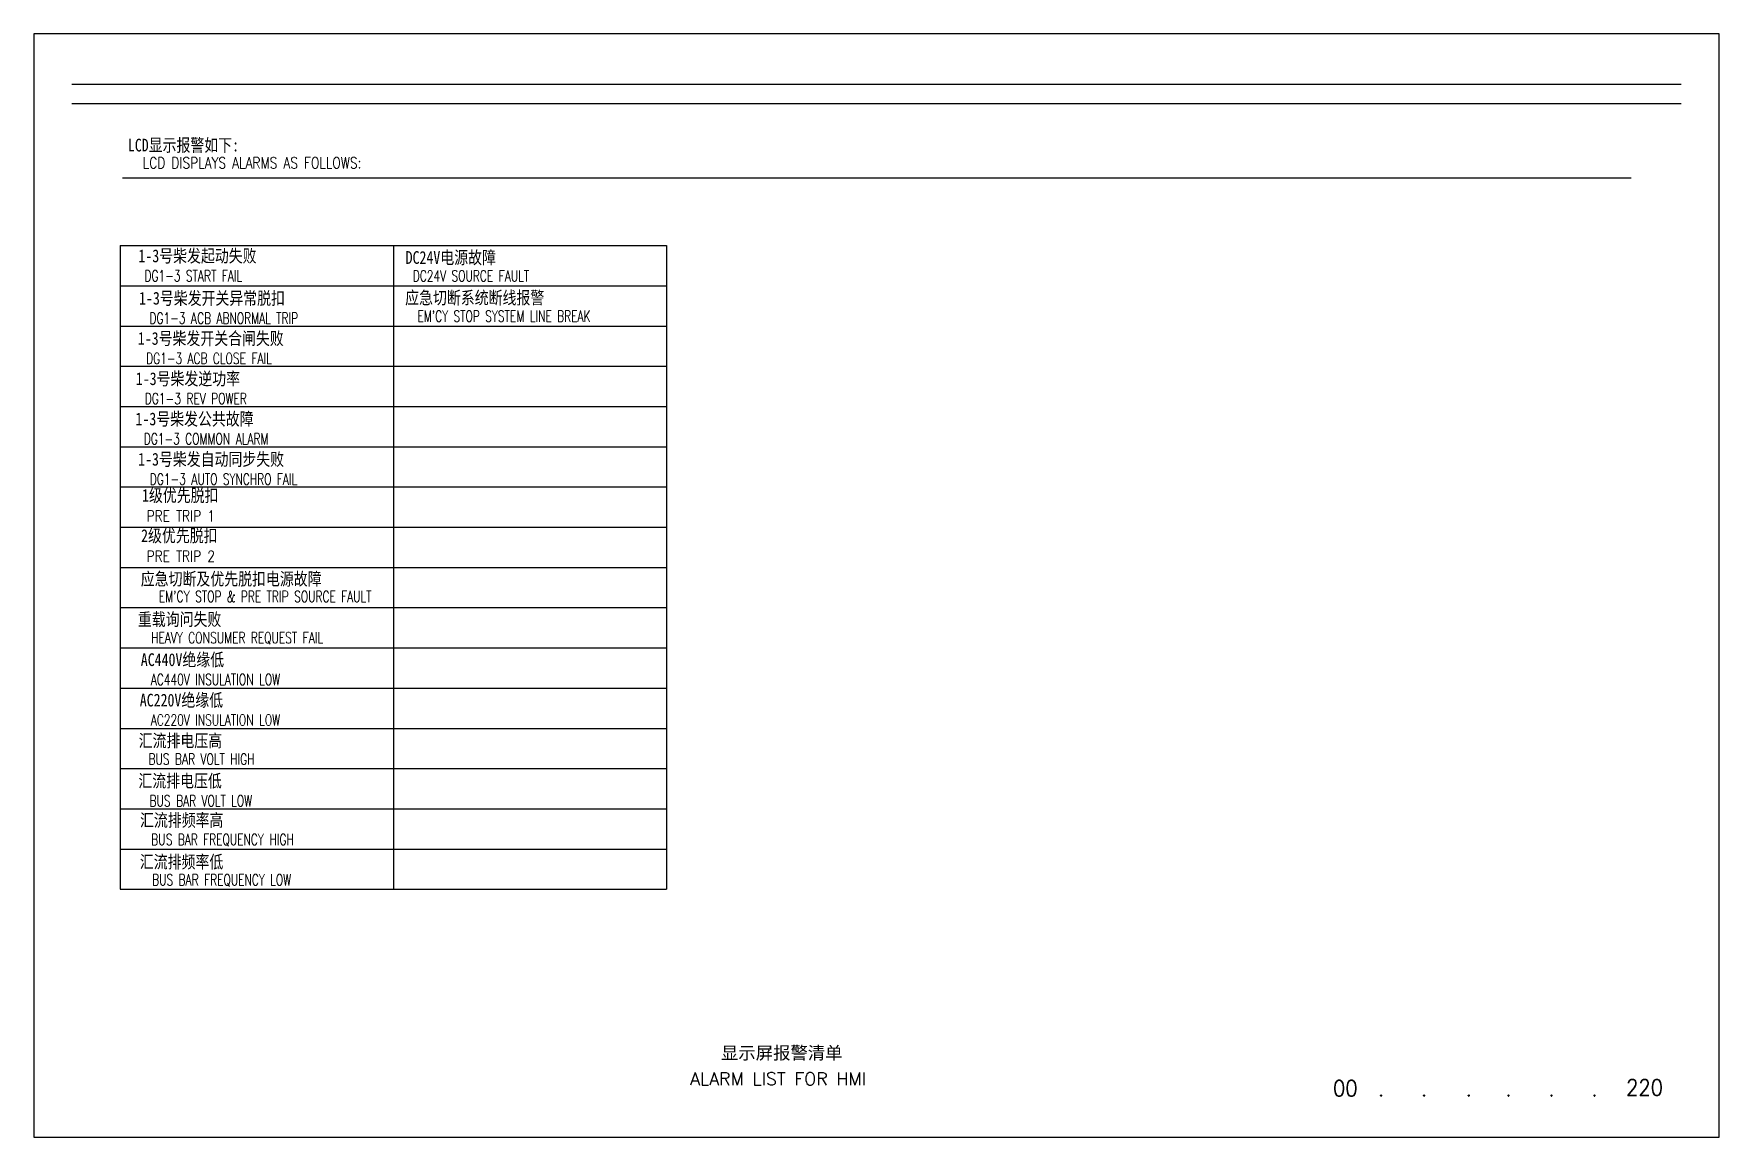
# Model space of a CAD drawing. Extents: x -598 to -34, y -2224 to -2051.
# Drawn here: x -298.4 to -33.8, y -2223.9 to -2050.6 of the extents above; entities that cross this region are included whole.
import ezdxf
from ezdxf.enums import TextEntityAlignment as Align

# ---------------------------------------------------------------- set-up
doc = ezdxf.new("R2010")
doc.units = 0
doc.header["$MEASUREMENT"] = 0
doc.layers.get('0').update_dxf_attribs({"linetype": 'CONTINUOUS'})
doc.layers.add('FRAME070', color=5, linetype='CONTINUOUS')
doc.layers.add('TEXT', color=4, linetype='CONTINUOUS')
doc.styles.add('hzdxf', font='仿宋_GB2312.ttf')
doc.styles.add('HZTXT', font='仿宋_GB2312.ttf', dxfattribs={"width": 0.1})
doc.styles.get("Standard").update_dxf_attribs({"font": 'romans.shx'})

msp = doc.modelspace()

# ---------------------------------------------------------------- texts
at = {"color": 7, "style": 'hzdxf', "width": 0.8}
msp.add_text('LCD显示报警如下:', height=2, dxfattribs=at).set_placement((-274.88, -2068.09), align=Align.MIDDLE)
at = {"color": 7, "width": 0.8}
msp.add_text('LCD DISPLAYS ALARMS AS FOLLOWS:', height=1.75, dxfattribs=at).set_placement((-264.11, -2070.92), align=Align.MIDDLE)
at = {"layer": 'FRAME070', "color": 3, "style": 'hzdxf', "width": 0.8}
for s, p in [('1-3号柴发起动失败', (-272.68, -2085.48)), ('DC24V电源故障', (-232.92, -2085.73)), ('1-3号柴发开关异常脱扣', (-270.4, -2092.13)), ('应急切断系统断线报警', (-229.16, -2092.05)), ('1-3号柴发开关合闸失败', (-270.59, -2098.44)), ('1-3号柴发逆功率', (-274.18, -2104.76)), ('1-3号柴发公共故障', (-273.14, -2111.08)), ('1-3号柴发自动同步失败', (-270.54, -2117.41)), ('1级优先脱扣', (-275.39, -2123.09)), ('2级优先脱扣', (-275.53, -2129.41)), ('应急切断及优先脱扣电源故障', (-267.39, -2136.2)), ('重载询问失败', (-275.48, -2142.55)), ('AC440V绝缘低', (-275.04, -2148.87)), ('AC220V绝缘低', (-275.2, -2155.22)), ('汇流排电压高', (-275.36, -2161.59)), ('汇流排电压低', (-275.41, -2167.91)), ('汇流排频率高', (-275.16, -2174.07)), ('汇流排频率低', (-275.18, -2180.61))]:
    msp.add_text(s, height=2, dxfattribs=at).set_placement(p, align=Align.MIDDLE)
at = {"layer": 'FRAME070', "color": 3}
for s, width, p in [('DG1-3 START FAIL', 0.7, (-273.34, -2088.65)), ('DC24V SOURCE FAULT', 0.7, (-229.76, -2088.67)), ('DG1-3 ACB ABNORMAL TRIP', 0.7, (-268.53, -2095.3)), ("EM'CY STOP SYSTEM LINE BREAK", 0.7, (-224.57, -2094.98)), ('DG1-3 ACB CLOSE FAIL ', 0.7, (-270.47, -2101.61)), ('DG1-3 REV POWER', 0.7, (-272.93, -2107.93)), ('DG1-3 COMMON ALARM', 0.7, (-271.33, -2114.25)), ('DG1-3 AUTO SYNCHRO FAIL', 0.7, (-268.58, -2120.58)), ('PRE TRIP 1', 0.8, (-275.31, -2126.36)), ('PRE TRIP 2', 0.8, (-275.31, -2132.68)), ("EM'CY STOP & PRE TRIP SOURCE FAULT", 0.7, (-262.04, -2139.01)), ('HEAVY CONSUMER REQUEST FAIL', 0.7, (-266.46, -2145.55)), ('AC440V INSULATION LOW', 0.7, (-269.87, -2152.04)), ('AC220V INSULATION LOW', 0.7, (-269.87, -2158.39)), ('BUS BAR VOLT HIGH', 0.7, (-272.04, -2164.52)), ('BUS BAR VOLT LOW', 0.7, (-272.14, -2171.08)), ('BUS BAR FREQUENCY HIGH', 0.7, (-268.75, -2177.24)), ('BUS BAR FREQUENCY LOW', 0.7, (-268.87, -2183.56))]:
    msp.add_text(s, height=1.75, dxfattribs=dict(at, width=width)).set_placement(p, align=Align.MIDDLE)
at = {"layer": 'TEXT', "style": 'HZTXT'}
msp.add_text('显示屏报警清单', height=2, dxfattribs=at).set_placement((-190.51, -2211.66))
at = {"layer": 'TEXT'}
msp.add_text('ALARM LIST FOR HMI', height=2, dxfattribs=at).set_placement((-195.35, -2215.73))
at = {"layer": 'TEXT', "width": 0.9}
for s, p in [('00', (-94.43, -2217.46)), ('.', (-87.36, -2217.46)), ('.', (-80.61, -2217.46)), ('.', (-73.61, -2217.46)), ('.', (-67.36, -2217.46)), ('.', (-60.61, -2217.46)), ('.', (-53.86, -2217.46)), ('220', (-48.41, -2217.34))]:
    msp.add_text(s, height=2.5, dxfattribs=at).set_placement(p)

# ---------------------------------------------------------------- linework, layer by layer
for p, q in [((-39.79, -2058.63), (-292.39, -2058.63)), ((-39.79, -2061.63), (-292.39, -2061.63))]:
    msp.add_line(p, q)
at = {"color": 7, "linetype": 'Continuous'}
for p, q in [((-284.46, -2073.27), (-47.64, -2073.27)), ((-241.93, -2083.89), (-199.06, -2083.89)), ((-199.06, -2083.89), (-199.06, -2184.97)), ((-241.93, -2090.21), (-199.06, -2090.21)), ((-241.93, -2096.53), (-199.06, -2096.53)), ((-284.8, -2102.84), (-199.06, -2102.84)), ((-284.8, -2109.16), (-199.06, -2109.16)), ((-284.8, -2115.48), (-199.06, -2115.48)), ((-241.93, -2121.79), (-199.06, -2121.79)), ((-241.93, -2128.11), (-199.06, -2128.11)), ((-241.93, -2134.43), (-199.06, -2134.43)), ((-241.93, -2140.75), (-199.06, -2140.75)), ((-241.93, -2147.06), (-199.06, -2147.06)), ((-241.93, -2153.38), (-199.06, -2153.38)), ((-241.93, -2159.7), (-199.06, -2159.7)), ((-241.93, -2166.02), (-199.06, -2166.02)), ((-241.93, -2172.33), (-199.06, -2172.33)), ((-241.93, -2178.65), (-199.06, -2178.65)), ((-241.93, -2184.97), (-199.06, -2184.97))]:
    msp.add_line(p, q, dxfattribs=at)
at = {"color": 3, "linetype": 'Continuous'}
for p, q in [((-284.8, -2083.89), (-284.8, -2184.97)), ((-284.8, -2083.89), (-241.93, -2083.89)), ((-284.8, -2083.89), (-241.93, -2083.89)), ((-241.93, -2083.89), (-241.93, -2184.97)), ((-284.8, -2090.21), (-241.93, -2090.21)), ((-284.8, -2090.21), (-241.93, -2090.21)), ((-284.8, -2096.53), (-241.93, -2096.53)), ((-284.8, -2096.53), (-241.93, -2096.53)), ((-284.8, -2121.79), (-241.93, -2121.79)), ((-284.8, -2128.11), (-241.93, -2128.11)), ((-284.8, -2134.43), (-241.93, -2134.43)), ((-284.8, -2140.75), (-241.93, -2140.75)), ((-284.8, -2147.06), (-241.93, -2147.06)), ((-284.8, -2153.38), (-241.93, -2153.38)), ((-284.8, -2159.7), (-241.93, -2159.7)), ((-284.8, -2166.02), (-241.93, -2166.02)), ((-284.8, -2172.33), (-241.93, -2172.33)), ((-284.8, -2178.65), (-241.93, -2178.65)), ((-284.8, -2184.97), (-241.93, -2184.97))]:
    msp.add_line(p, q, dxfattribs=at)
at = {"color": 0, "linetype": 'Continuous'}
msp.add_lwpolyline([(-298.39, -2223.91), (-33.79, -2223.91), (-33.79, -2050.63), (-298.39, -2050.63)], close=True, dxfattribs=at)

msp.set_redraw_order([(e.dxf.handle, doc.entitydb.next_handle()) for e in msp.query("TEXT MTEXT ATTDEF DIMENSION ARC_DIMENSION")])  # texts and dimensions are drawn at this point

doc.saveas('drawing.dxf')
